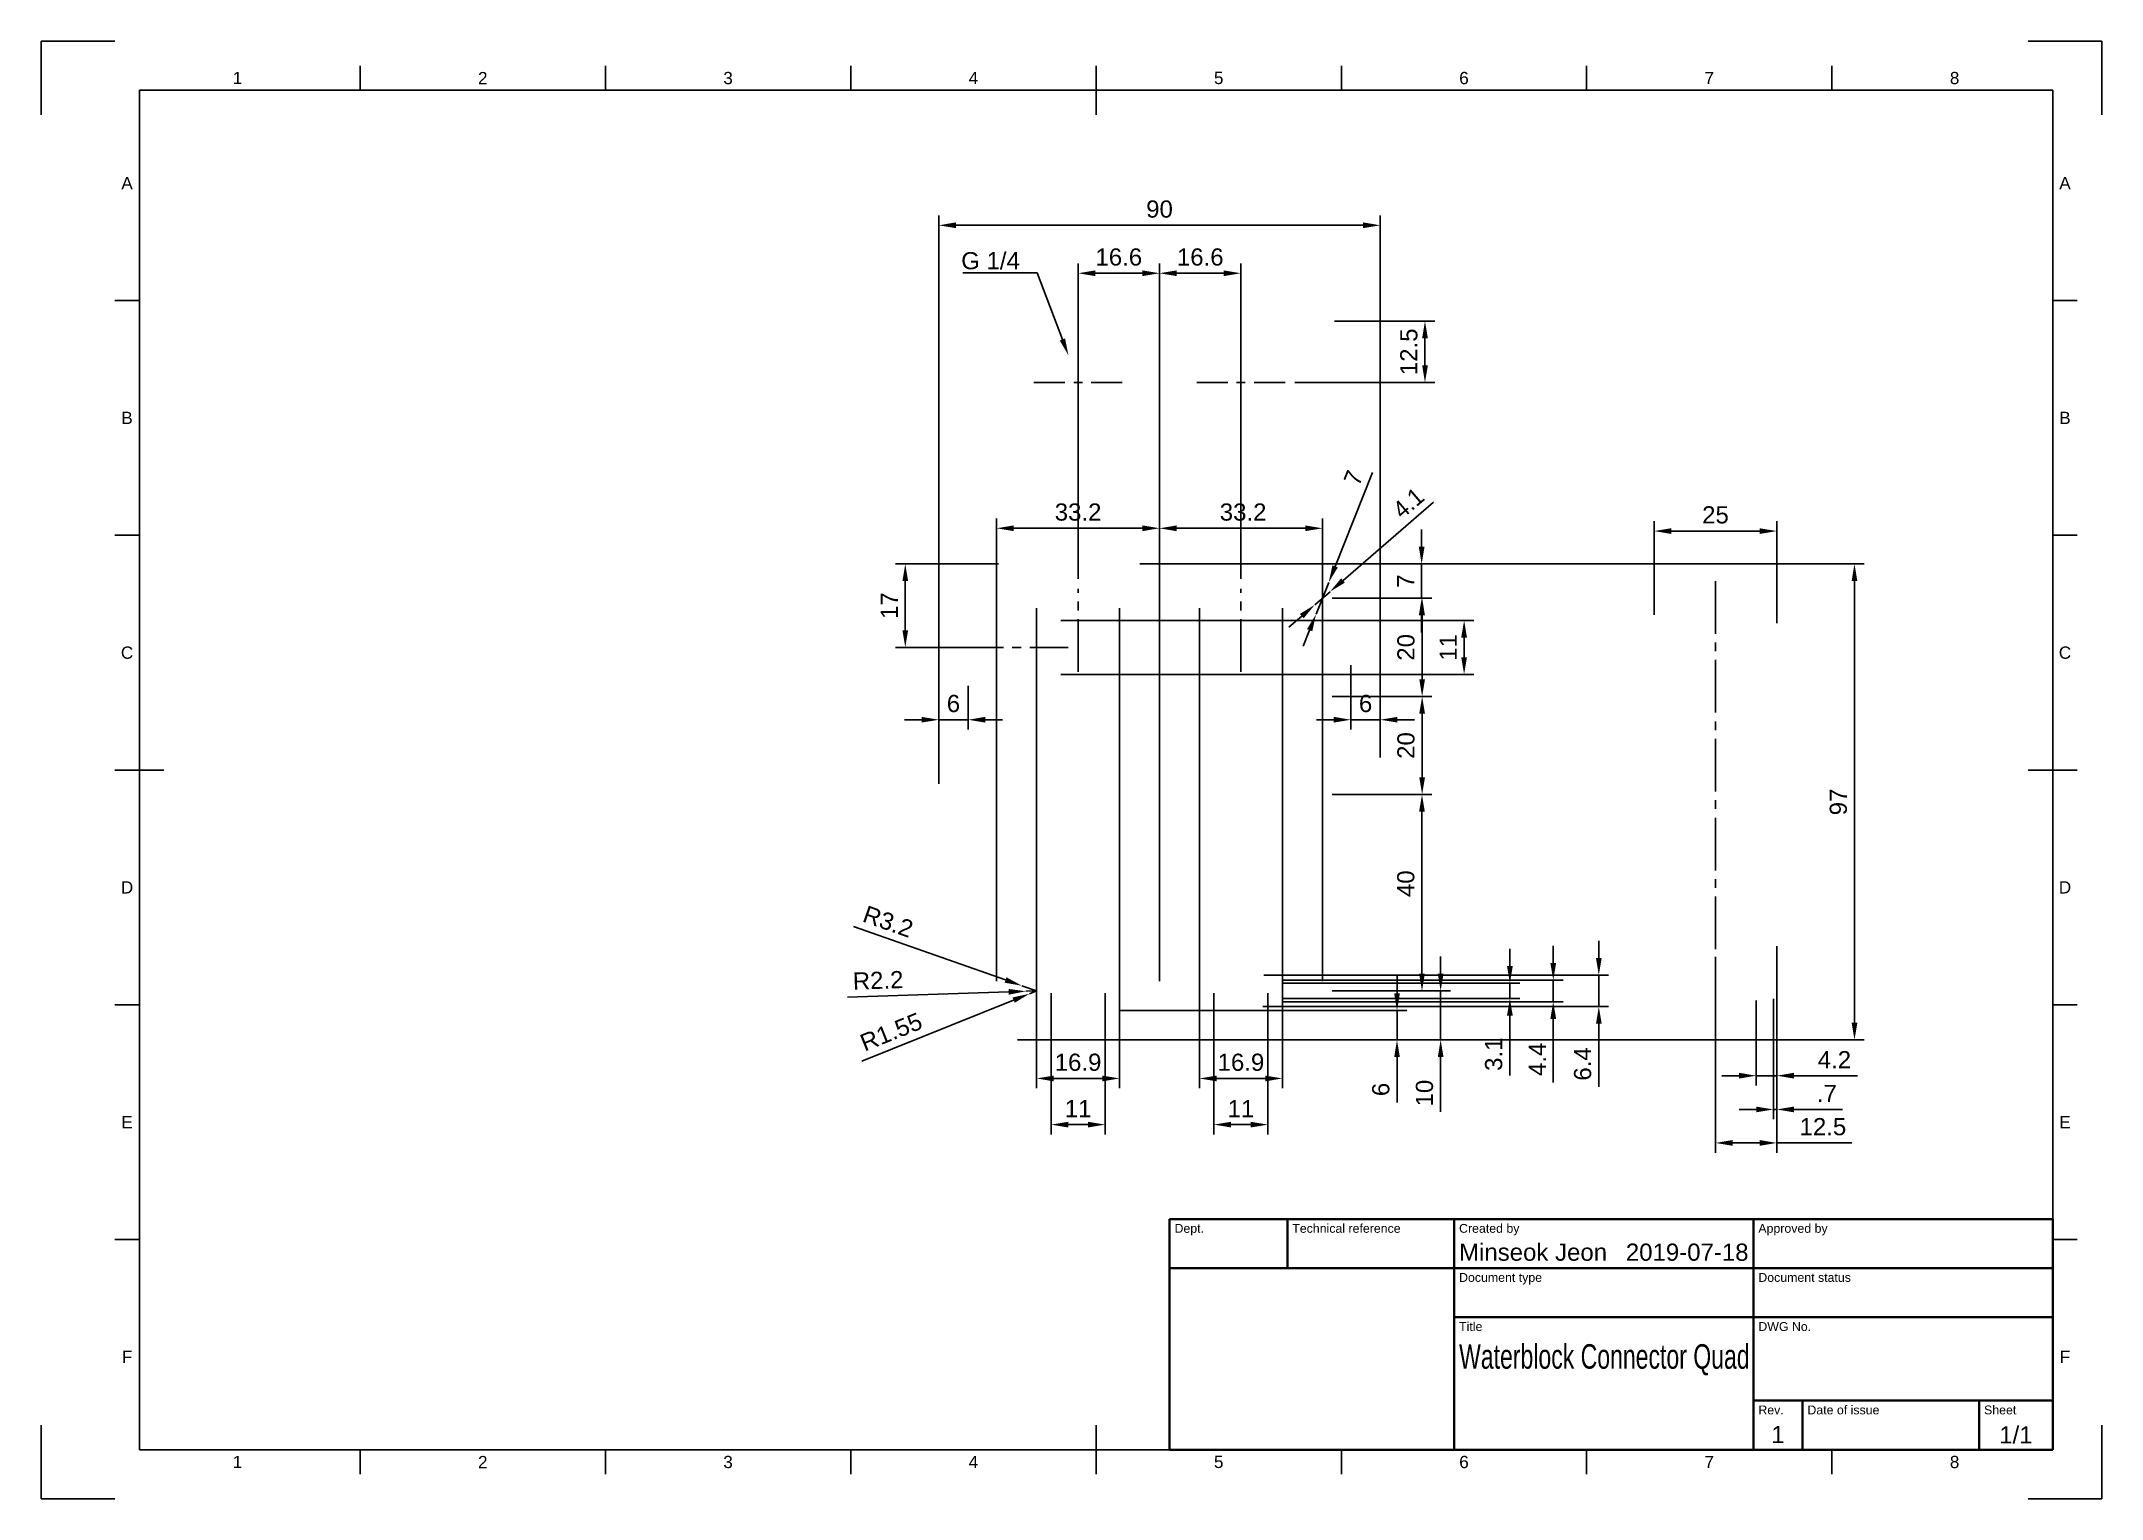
# Paper-space layout 'Sheet1' of a CAD drawing. Header units: millimetres. Extents: x 0 to 420, y 0 to 297.
import ezdxf
from ezdxf import colors
from ezdxf.entities.mleader import LeaderData, LeaderLine
from ezdxf.enums import TextEntityAlignment as Align
from ezdxf.math import Vec2, Vec3

# ---------------------------------------------------------------- set-up
doc = ezdxf.new("R2010")
doc.units = ezdxf.units.MM
doc.header["$LTSCALE"] = 0.75
doc.linetypes.add('CENTER2', pattern=[28.575, 19.05, -3.175, 3.175, -3.175])
for name, color, linetype, lineweight in [('Annotations', 7, 'Continuous', 25), ('Border', 7, 'Continuous', 25), ('Center Lines', 7, 'CENTER2', 25), ('Dimensions', 7, 'Continuous', 25), ('TitleBlock', 7, 'Continuous', 35)]:
    doc.layers.add(name, color=color, linetype=linetype, lineweight=lineweight)
doc.styles.add('FusionTitle', font='')
doc.styles.get("Standard").update_dxf_attribs({"font": 'arial.ttf'})
doc.styles.get('FusionTitle').set_extended_font_data('Arial Unicode MS')
doc.dimstyles.new('ISO-25', dxfattribs={"dimtxt": 3.5, "dimasz": 3.5, "dimexe": 2, "dimexo": 2, "dimgap": 1.5, "dimtad": 1, "dimzin": 12, "dimdsep": 46, "dimtxsty": 'Standard', "dimcen": 0, "dimclrd": 256, "dimclre": 256, "dimclrt": 256, "dimazin": 3, "dimtp": 0.1, "dimtm": 0.1, "dimtfac": 0.714, "dimtmove": 0, "dimatfit": 3, "dimfxl": 1, "dimtzin": 12, "dimarcsym": 0})

psp = doc.layouts.new('Sheet1')

# ---------------------------------------------------------------- blocks, each defined once
blk = doc.blocks.new('ISO_A3_SHEET')
at = {"layer": 'Border'}
for p, q in [((15, 297), (0, 297)), ((0, 297), (0, 282)), ((420, 297), (405, 297)), ((420, 282), (420, 297)), ((65, 292), (65, 287)), ((115, 292), (115, 287)), ((165, 292), (165, 287)), ((215, 292), (215, 282)), ((265, 292), (265, 287)), ((315, 292), (315, 287)), ((365, 292), (365, 287)), ((410, 287), (20, 287)), ((20, 287), (20, 10)), ((410, 287), (410, 10)), ((15, 244.16666), (20, 244.16666)), ((415, 244.16666), (410, 244.16666)), ((15, 196.33333), (20, 196.33333)), ((415, 196.33333), (410, 196.33333)), ((15, 148.5), (25, 148.5)), ((415, 148.5), (405, 148.5)), ((15, 100.66667), (20, 100.66667)), ((415, 100.66667), (410, 100.66667)), ((15, 52.83334), (20, 52.83334)), ((415, 52.83334), (410, 52.83334)), ((0, 15), (0, 0)), ((215, 5), (215, 15)), ((420, 0), (420, 15)), ((20, 10), (410, 10)), ((65, 5), (65, 10)), ((115, 5), (115, 10)), ((165, 5), (165, 10)), ((265, 5), (265, 10)), ((315, 5), (315, 10)), ((365, 5), (365, 10)), ((0, 0), (15, 0)), ((405, 0), (420, 0))]:
    blk.add_line(p, q, dxfattribs=at)
at = {"layer": 'Border', "style": 'FusionTitle'}
for s, p in [('1', (40, 289.5)), ('2', (90, 289.5)), ('3', (140, 289.5)), ('4', (190, 289.5)), ('5', (240, 289.5)), ('6', (290, 289.5)), ('7', (340, 289.5)), ('8', (390, 289.5)), ('A', (17.5, 268.08333)), ('A', (412.5, 268.08333)), ('B', (17.5, 220.25)), ('B', (412.5, 220.25)), ('C', (17.5, 172.41667)), ('C', (412.5, 172.41667)), ('D', (17.5, 124.58334)), ('D', (412.5, 124.58334)), ('E', (17.5, 76.75001)), ('E', (412.5, 76.75001)), ('F', (17.5, 28.91668)), ('F', (412.5, 28.91668)), ('1', (40, 7.5)), ('2', (90, 7.5)), ('3', (140, 7.5)), ('4', (190, 7.5)), ('5', (240, 7.5)), ('6', (290, 7.5)), ('7', (340, 7.5)), ('8', (390, 7.5))]:
    blk.add_text(s, height=2.5, dxfattribs=at).set_placement(p, align=Align.MIDDLE)
blk = doc.blocks.new('ISO_TITLEBLOCK')
at = {"layer": 'TitleBlock'}
for p, q in [((0, 47), (-180, 47)), ((-180, 47), (-180, 0)), ((-156, 37), (-156, 47)), ((-122, 0), (-122, 47)), ((-61, 0), (-61, 47)), ((0, 0), (0, 47)), ((-180, 37), (0, 37)), ((-122, 27), (0, 27)), ((-61, 10), (0, 10)), ((-51, 0), (-51, 10)), ((-15, 0), (-15, 10)), ((-180, 0), (0, 0))]:
    blk.add_line(p, q, dxfattribs=at)
at = {"layer": 'TitleBlock', "style": 'FusionTitle'}
for s, p in [('Dept.', (-179, 46)), ('Technical reference', (-155, 46)), ('Created by', (-121, 46)), ('Approved by', (-60, 46)), ('Document type', (-121, 36)), ('Document status', (-60, 36)), ('Title', (-121, 26)), ('DWG No.', (-60, 26)), ('Rev.', (-60, 9)), ('Date of issue', (-50, 9)), ('Sheet', (-14, 9))]:
    blk.add_text(s, height=1.8, dxfattribs=at).set_placement(p, align=Align.TOP_LEFT)
for tag, p, height in [('DEPT', (-179, 38.5), 3.5), ('TECHNICAL_REFERENCE', (-155, 38.5), 3.5), ('CREATED_BY', (-121, 38.5), 3.5), ('APPROVED_BY', (-60, 38.5), 3.5), ('DOCUMENT_TYPE', (-121, 28.5), 3.5), ('DOCUMENT_STATUS', (-60, 28.5), 3.5), ('TITLE_1', (-121, 16.5), 5), ('TITLE_2', (-121, 9), 5), ('TITLE_3', (-121, 1.5), 5), ('DATE_OF_ISSUE', (-50, 1.5), 3.5)]:
    blk.add_attdef(tag, p, '', height=height, dxfattribs=at)
for tag, p in [('CREATED_DATE', (-62, 38.5)), ('APPROVED_DATE', (-1, 38.5))]:
    blk.add_attdef(tag, text='', height=3.5, dxfattribs=at).set_placement(p, align=Align.RIGHT)
for tag, height, p in [('DRAWING_NUMBER', 5, (-30.5, 16.6)), ('REV', 3.5, (-56, 3.1)), ('SHEET', 3.5, (-7.5, 3.1))]:
    blk.add_attdef(tag, text='', height=height, dxfattribs=at).set_placement(p, align=Align.MIDDLE)
blk = doc.blocks.new('*D34')
at = {"layer": 'Defpoints', "color": 0, "transparency": 16777216}
for p in [(251, 105.04), (251.07, 101.94), (299.35, 101.94)]:
    blk.add_point(p, dxfattribs=at)
at = {"layer": 'Dimensions', "color": 0, "lineweight": -2, "transparency": 16777216}
for p, q in [((299.35, 108.54), (299.35, 112.04)), ((253, 105.04), (301.35, 105.04)), ((299.35, 105.04), (299.35, 101.94)), ((253.07, 101.94), (301.35, 101.94)), ((299.35, 98.44), (299.35, 86.25))]:
    blk.add_line(p, q, dxfattribs=at)
at = {"layer": 'Dimensions', "color": 0, "transparency": 16777216}
for points in [[(298.77, 108.54), (299.94, 108.54), (299.35, 105.04)], [(298.77, 98.44), (299.94, 98.44), (299.35, 101.94)]]:
    blk.add_solid(points, dxfattribs=at)
at = {"layer": 'Dimensions', "transparency": 16777216, "insert": (296.06, 90.59), "char_height": 3.5, "attachment_point": 5, "rotation": 90}
blk.add_mtext('3.1', dxfattribs=at)
blk = doc.blocks.new('*D35')
at = {"layer": 'Defpoints', "color": 0, "transparency": 16777216}
for p in [(251.07, 105.69), (250.93, 101.29), (308.19, 101.29)]:
    blk.add_point(p, dxfattribs=at)
at = {"layer": 'Dimensions', "lineweight": -2, "transparency": 16777216}
for p, q in [((308.19, 109.19), (308.19, 112.69)), ((253.07, 105.69), (310.19, 105.69)), ((308.19, 105.69), (308.19, 101.29)), ((252.93, 101.29), (310.19, 101.29)), ((308.19, 97.79), (308.19, 84.79))]:
    blk.add_line(p, q, dxfattribs=at)
at = {"layer": 'Dimensions', "transparency": 16777216}
for points in [[(307.61, 109.19), (308.78, 109.19), (308.19, 105.69)], [(307.61, 97.79), (308.78, 97.79), (308.19, 101.29)]]:
    blk.add_solid(points, dxfattribs=at)
at = {"layer": 'Dimensions', "transparency": 16777216, "insert": (304.94, 89.54), "char_height": 3.5, "attachment_point": 5, "rotation": 90}
blk.add_mtext('4.4', dxfattribs=at)
blk = doc.blocks.new('*D36')
at = {"layer": 'Defpoints', "color": 0, "transparency": 16777216}
for p in [(247.18, 106.69), (246.98, 100.29), (317.48, 100.29)]:
    blk.add_point(p, dxfattribs=at)
at = {"layer": 'Dimensions', "lineweight": -2, "transparency": 16777216}
for p, q in [((317.48, 110.19), (317.48, 113.69)), ((249.18, 106.69), (319.48, 106.69)), ((317.48, 106.69), (317.48, 100.29)), ((248.98, 100.29), (319.48, 100.29)), ((317.48, 96.79), (317.48, 83.91))]:
    blk.add_line(p, q, dxfattribs=at)
at = {"layer": 'Dimensions', "transparency": 16777216}
for points in [[(316.9, 110.19), (318.06, 110.19), (317.48, 106.69)], [(316.9, 96.79), (318.06, 96.79), (317.48, 100.29)]]:
    blk.add_solid(points, dxfattribs=at)
at = {"layer": 'Dimensions', "transparency": 16777216, "insert": (314.19, 88.6), "char_height": 3.5, "attachment_point": 5, "rotation": 90}
blk.add_mtext('6.4', dxfattribs=at)
blk = doc.blocks.new('*D38')
at = {"layer": 'Defpoints', "color": 0, "transparency": 16777216}
for p in [(201.45, 102.91), (202.89, 103.49)]:
    blk.add_point(p, dxfattribs=at)
at = {"layer": 'Dimensions', "lineweight": -2, "transparency": 16777216}
for p, q in [((167.29, 89.2), (198.2, 101.61)), ((202.89, 103.49), (201.45, 102.91))]:
    blk.add_line(p, q, dxfattribs=at)
at = {"layer": 'Dimensions', "transparency": 16777216}
blk.add_solid([(197.98, 102.15), (198.42, 101.07), (201.45, 102.91)], dxfattribs=at)
at = {"layer": 'Dimensions', "transparency": 16777216, "insert": (173.24, 95.13), "char_height": 3.5, "attachment_point": 5, "rotation": 21.8784}
blk.add_mtext('R1.55', dxfattribs=at)
blk = doc.blocks.new('*D39')
at = {"layer": 'Defpoints', "color": 0, "transparency": 16777216}
for p in [(200.69, 103.42), (202.89, 103.49)]:
    blk.add_point(p, dxfattribs=at)
at = {"layer": 'Dimensions', "lineweight": -2, "transparency": 16777216}
for p, q in [((164.35, 102.18), (197.19, 103.3)), ((202.89, 103.49), (200.69, 103.42))]:
    blk.add_line(p, q, dxfattribs=at)
at = {"layer": 'Dimensions', "transparency": 16777216}
blk.add_solid([(197.17, 103.88), (197.21, 102.71), (200.69, 103.42)], dxfattribs=at)
at = {"layer": 'Dimensions', "transparency": 16777216, "insert": (170.58, 105.65), "char_height": 3.5, "attachment_point": 5, "rotation": 1.9478}
blk.add_mtext('R2.2', dxfattribs=at)
blk = doc.blocks.new('*D40')
at = {"layer": 'Defpoints', "color": 0, "transparency": 16777216}
for p in [(199.87, 104.55), (202.89, 103.49)]:
    blk.add_point(p, dxfattribs=at)
at = {"layer": 'Dimensions', "lineweight": -2, "transparency": 16777216}
for p, q in [((165.54, 116.6), (196.56, 105.71)), ((202.89, 103.49), (199.87, 104.55))]:
    blk.add_line(p, q, dxfattribs=at)
at = {"layer": 'Dimensions', "transparency": 16777216}
blk.add_solid([(196.76, 106.26), (196.37, 105.16), (199.87, 104.55)], dxfattribs=at)
at = {"layer": 'Dimensions', "transparency": 16777216, "insert": (172.61, 117.6), "char_height": 3.5, "attachment_point": 5, "rotation": 340.659}
blk.add_mtext('R3.2', dxfattribs=at)
blk = doc.blocks.new('*U57')
at = {"layer": 'Center Lines', "color": 0, "ltscale": 0.75, "transparency": 16777216}
for p, q in [((0, 2.68), (0, 9)), ((-9, 0), (-2.68, 0)), ((2.68, 0), (9, 0)), ((0, -9), (0, -2.68))]:
    blk.add_line(p, q, dxfattribs=at)
at = {"layer": 'Center Lines', "color": 0, "linetype": 'Continuous', "ltscale": 0.75, "transparency": 16777216}
for p, q in [((-0.89, 0), (0.89, 0)), ((0, -0.89), (0, 0.89))]:
    blk.add_line(p, q, dxfattribs=at)
blk = doc.blocks.new('*U58')
at = {"layer": 'Center Lines', "color": 0, "ltscale": 0.75, "transparency": 16777216}
for p, q in [((0, 2.68), (0, 9)), ((-9, 0), (-2.68, 0)), ((2.68, 0), (9, 0)), ((0, -9), (0, -2.68))]:
    blk.add_line(p, q, dxfattribs=at)
at = {"layer": 'Center Lines', "color": 0, "linetype": 'Continuous', "ltscale": 0.75, "transparency": 16777216}
for p, q in [((-0.89, 0), (0.89, 0)), ((0, -0.89), (0, 0.89))]:
    blk.add_line(p, q, dxfattribs=at)
blk = doc.blocks.new('*D68')
at = {"layer": 'Defpoints', "color": 0, "transparency": 16777216}
for p in [(236.09, 183.49), (252.99, 183.49), (252.99, 85.65)]:
    blk.add_point(p, dxfattribs=at)
at = {"layer": 'Dimensions', "lineweight": -2, "transparency": 16777216}
for p, q in [((236.09, 181.49), (236.09, 83.65)), ((252.99, 181.49), (252.99, 83.65)), ((239.59, 85.65), (249.49, 85.65))]:
    blk.add_line(p, q, dxfattribs=at)
at = {"layer": 'Dimensions', "transparency": 16777216}
for points in [[(239.59, 86.23), (239.59, 85.06), (236.09, 85.65)], [(249.49, 86.23), (249.49, 85.06), (252.99, 85.65)]]:
    blk.add_solid(points, dxfattribs=at)
at = {"layer": 'Dimensions', "transparency": 16777216, "insert": (244.54, 88.93), "char_height": 3.5, "attachment_point": 5}
blk.add_mtext('16.9', dxfattribs=at)
blk = doc.blocks.new('*D69')
at = {"layer": 'Defpoints', "color": 0, "transparency": 16777216}
for p in [(202.89, 183.49), (219.79, 183.49), (219.79, 85.65)]:
    blk.add_point(p, dxfattribs=at)
at = {"layer": 'Dimensions', "lineweight": -2, "transparency": 16777216}
for p, q in [((202.89, 181.49), (202.89, 83.65)), ((219.79, 181.49), (219.79, 83.65)), ((206.39, 85.65), (216.29, 85.65))]:
    blk.add_line(p, q, dxfattribs=at)
at = {"layer": 'Dimensions', "transparency": 16777216}
for points in [[(206.39, 86.23), (206.39, 85.06), (202.89, 85.65)], [(216.29, 86.23), (216.29, 85.06), (219.79, 85.65)]]:
    blk.add_solid(points, dxfattribs=at)
at = {"layer": 'Dimensions', "transparency": 16777216, "insert": (211.34, 88.93), "char_height": 3.5, "attachment_point": 5}
blk.add_mtext('16.9', dxfattribs=at)
blk = doc.blocks.new('*D83')
at = {"layer": 'Defpoints', "color": 0, "transparency": 16777216}
for p in [(261.14, 163.49), (261.14, 143.49), (281.47, 143.49)]:
    blk.add_point(p, dxfattribs=at)
at = {"layer": 'Dimensions', "lineweight": -2, "transparency": 16777216}
for p, q in [((263.14, 163.49), (283.47, 163.49)), ((281.47, 159.99), (281.47, 146.99)), ((263.14, 143.49), (283.47, 143.49))]:
    blk.add_line(p, q, dxfattribs=at)
at = {"layer": 'Dimensions', "transparency": 16777216}
for points in [[(280.89, 159.99), (282.05, 159.99), (281.47, 163.49)], [(280.89, 146.99), (282.05, 146.99), (281.47, 143.49)]]:
    blk.add_solid(points, dxfattribs=at)
at = {"layer": 'Dimensions', "transparency": 16777216, "insert": (278.18, 153.49), "char_height": 3.5, "attachment_point": 5, "rotation": 90}
blk.add_mtext('20', dxfattribs=at)
blk = doc.blocks.new('*D84')
at = {"layer": 'Defpoints', "color": 0, "transparency": 16777216}
for p in [(261.14, 183.49), (261.14, 163.49), (281.47, 163.49)]:
    blk.add_point(p, dxfattribs=at)
at = {"layer": 'Dimensions', "lineweight": -2, "transparency": 16777216}
for p, q in [((263.14, 183.49), (283.47, 183.49)), ((281.47, 179.99), (281.47, 166.99)), ((263.14, 163.49), (283.47, 163.49))]:
    blk.add_line(p, q, dxfattribs=at)
at = {"layer": 'Dimensions', "transparency": 16777216}
for points in [[(280.89, 179.99), (282.05, 179.99), (281.47, 183.49)], [(280.89, 166.99), (282.05, 166.99), (281.47, 163.49)]]:
    blk.add_solid(points, dxfattribs=at)
at = {"layer": 'Dimensions', "transparency": 16777216, "insert": (278.18, 173.49), "char_height": 3.5, "attachment_point": 5, "rotation": 90}
blk.add_mtext('20', dxfattribs=at)
blk = doc.blocks.new('*D86')
at = {"layer": 'Defpoints', "color": 0, "transparency": 16777216}
for p in [(262.69, 184.83), (259.58, 182.15)]:
    blk.add_point(p, dxfattribs=at)
at = {"layer": 'Dimensions', "lineweight": -2, "transparency": 16777216}
for p, q in [((283.81, 203.07), (265.34, 187.12)), ((259.58, 182.15), (262.69, 184.83)), ((256.93, 179.86), (254.29, 177.58))]:
    blk.add_line(p, q, dxfattribs=at)
at = {"layer": 'Dimensions', "transparency": 16777216}
for points in [[(264.95, 187.56), (265.72, 186.68), (262.69, 184.83)], [(256.55, 180.31), (257.32, 179.42), (259.58, 182.15)]]:
    blk.add_solid(points, dxfattribs=at)
at = {"layer": 'Dimensions', "transparency": 16777216, "insert": (278.66, 202.92), "char_height": 3.5, "attachment_point": 5, "rotation": 40.8137}
blk.add_mtext('{\\fMS PGothic|b0|i0|c129|p34;{\\fMS PGothic|b0|i0|c129|p34;4.1}}', dxfattribs=at)
blk = doc.blocks.new('*D87')
at = {"layer": 'Defpoints', "color": 0, "transparency": 16777216}
for p in [(262.43, 186.74), (259.84, 180.24)]:
    blk.add_point(p, dxfattribs=at)
at = {"layer": 'Dimensions', "lineweight": -2, "transparency": 16777216}
for p, q in [((271.37, 209.1), (263.73, 189.99)), ((259.84, 180.24), (262.43, 186.74)), ((258.54, 176.99), (257.24, 173.74))]:
    blk.add_line(p, q, dxfattribs=at)
at = {"layer": 'Dimensions', "transparency": 16777216}
for points in [[(263.19, 190.21), (264.28, 189.77), (262.43, 186.74)], [(258, 177.21), (259.08, 176.77), (259.84, 180.24)]]:
    blk.add_solid(points, dxfattribs=at)
at = {"layer": 'Dimensions', "transparency": 16777216, "insert": (267.45, 208.04), "char_height": 3.5, "attachment_point": 5, "rotation": 68.2093}
blk.add_mtext('{\\fMS PGothic|b0|i0|c129|p34;{\\fMS PGothic|b0|i0|c129|p34;7}}', dxfattribs=at)
blk = doc.blocks.new('*U89')
at = {"layer": 'Center Lines', "color": 0, "ltscale": 0.75, "transparency": 16777216}
blk.add_line((0, 45), (0, -45), dxfattribs=at)
blk = doc.blocks.new('*D92')
at = {"layer": 'Defpoints', "color": 0, "transparency": 16777216}
for p in [(221.95, 190.49), (196.97, 93.49), (369.59, 93.49)]:
    blk.add_point(p, dxfattribs=at)
at = {"layer": 'Dimensions', "lineweight": -2, "transparency": 16777216}
for p, q in [((223.95, 190.49), (371.59, 190.49)), ((369.59, 186.99), (369.59, 96.99)), ((198.97, 93.49), (371.59, 93.49))]:
    blk.add_line(p, q, dxfattribs=at)
at = {"layer": 'Dimensions', "transparency": 16777216}
for points in [[(369.01, 186.99), (370.18, 186.99), (369.59, 190.49)], [(369.01, 96.99), (370.18, 96.99), (369.59, 93.49)]]:
    blk.add_solid(points, dxfattribs=at)
at = {"layer": 'Dimensions', "transparency": 16777216, "insert": (366.31, 141.99), "char_height": 3.5, "attachment_point": 5, "rotation": 90}
blk.add_mtext('97', dxfattribs=at)
blk = doc.blocks.new('*D95')
at = {"layer": 'Defpoints', "color": 0, "transparency": 16777216}
for p in [(261.61, 239.96), (282.05, 239.96), (253.54, 227.46)]:
    blk.add_point(p, dxfattribs=at)
at = {"layer": 'Dimensions', "lineweight": -2, "transparency": 16777216}
for p, q in [((263.61, 239.96), (284.05, 239.96)), ((282.05, 230.96), (282.05, 236.46)), ((255.54, 227.46), (284.05, 227.46))]:
    blk.add_line(p, q, dxfattribs=at)
at = {"layer": 'Dimensions', "transparency": 16777216}
for points in [[(281.47, 236.46), (282.64, 236.46), (282.05, 239.96)], [(281.47, 230.96), (282.64, 230.96), (282.05, 227.46)]]:
    blk.add_solid(points, dxfattribs=at)
at = {"layer": 'Dimensions', "transparency": 16777216, "insert": (278.77, 233.71), "char_height": 3.5, "attachment_point": 5, "rotation": 90}
blk.add_mtext('12.5', dxfattribs=at)
blk = doc.blocks.new('*U96')
at = {"layer": 'Center Lines', "color": 0, "ltscale": 0.75, "transparency": 16777216}
blk.add_line((-11.95, 0), (11.95, 0), dxfattribs=at)
blk = doc.blocks.new('*D97')
at = {"layer": 'Defpoints', "color": 0, "transparency": 16777216}
for p in [(197.11, 190.49), (176.12, 173.49), (196.34, 173.49)]:
    blk.add_point(p, dxfattribs=at)
at = {"layer": 'Dimensions', "lineweight": -2, "transparency": 16777216}
for p, q in [((195.11, 190.49), (174.12, 190.49)), ((176.12, 186.99), (176.12, 176.99)), ((194.34, 173.49), (174.12, 173.49))]:
    blk.add_line(p, q, dxfattribs=at)
at = {"layer": 'Dimensions', "transparency": 16777216}
for points in [[(175.54, 186.99), (176.7, 186.99), (176.12, 190.49)], [(175.54, 176.99), (176.7, 176.99), (176.12, 173.49)]]:
    blk.add_solid(points, dxfattribs=at)
at = {"layer": 'Dimensions', "transparency": 16777216, "insert": (172.86, 181.99), "char_height": 3.5, "attachment_point": 5, "rotation": 90}
blk.add_mtext('17', dxfattribs=at)
blk = doc.blocks.new('*U100')
at = {"layer": 'Center Lines', "color": 0, "ltscale": 0.75, "transparency": 16777216}
blk.add_line((0, -8.4625), (0, 8.4625), dxfattribs=at)
blk = doc.blocks.new('*U101')
at = {"layer": 'Center Lines', "color": 0, "ltscale": 0.75, "transparency": 16777216}
blk.add_line((0, -8.4625), (0, 8.4625), dxfattribs=at)
blk = doc.blocks.new('*D103')
at = {"layer": 'Defpoints', "color": 0, "transparency": 16777216}
for p in [(227.94, 249.72), (211.34, 185.44), (227.94, 143.49)]:
    blk.add_point(p, dxfattribs=at)
at = {"layer": 'Dimensions', "lineweight": -2, "transparency": 16777216}
for p, q in [((211.34, 187.44), (211.34, 251.72)), ((214.84, 249.72), (224.44, 249.72)), ((227.94, 145.49), (227.94, 251.72))]:
    blk.add_line(p, q, dxfattribs=at)
at = {"layer": 'Dimensions', "transparency": 16777216}
for points in [[(214.84, 250.3), (214.84, 249.14), (211.34, 249.72)], [(224.44, 250.3), (224.44, 249.14), (227.94, 249.72)]]:
    blk.add_solid(points, dxfattribs=at)
at = {"layer": 'Dimensions', "transparency": 16777216, "insert": (219.64, 253.01), "char_height": 3.5, "attachment_point": 5}
blk.add_mtext('16.6', dxfattribs=at)
blk = doc.blocks.new('*D104')
at = {"layer": 'Defpoints', "color": 0, "transparency": 16777216}
for p in [(227.94, 249.72), (244.54, 185.44), (227.94, 143.49)]:
    blk.add_point(p, dxfattribs=at)
at = {"layer": 'Dimensions', "lineweight": -2, "transparency": 16777216}
for p, q in [((227.94, 145.49), (227.94, 251.72)), ((241.04, 249.72), (231.44, 249.72)), ((244.54, 187.44), (244.54, 251.72))]:
    blk.add_line(p, q, dxfattribs=at)
at = {"layer": 'Dimensions', "transparency": 16777216}
for points in [[(231.44, 250.3), (231.44, 249.14), (227.94, 249.72)], [(241.04, 250.3), (241.04, 249.14), (244.54, 249.72)]]:
    blk.add_solid(points, dxfattribs=at)
at = {"layer": 'Dimensions', "transparency": 16777216, "insert": (236.24, 253.01), "char_height": 3.5, "attachment_point": 5}
blk.add_mtext('16.6', dxfattribs=at)
blk = doc.blocks.new('*D107')
at = {"layer": 'Defpoints', "color": 0, "transparency": 16777216}
for p in [(217.91, 99.49), (205.5, 93.49), (276.35, 93.49)]:
    blk.add_point(p, dxfattribs=at)
at = {"layer": 'Dimensions', "lineweight": -2, "transparency": 16777216}
for p, q in [((276.35, 102.99), (276.35, 106.49)), ((219.91, 99.49), (278.35, 99.49)), ((276.35, 99.49), (276.35, 93.49)), ((207.5, 93.49), (278.35, 93.49)), ((276.35, 89.99), (276.35, 80.74))]:
    blk.add_line(p, q, dxfattribs=at)
at = {"layer": 'Dimensions', "transparency": 16777216}
for points in [[(275.77, 102.99), (276.93, 102.99), (276.35, 99.49)], [(275.77, 89.99), (276.93, 89.99), (276.35, 93.49)]]:
    blk.add_solid(points, dxfattribs=at)
at = {"layer": 'Dimensions', "transparency": 16777216, "insert": (273.06, 83.4), "char_height": 3.5, "attachment_point": 5, "rotation": 90}
blk.add_mtext('6', dxfattribs=at)
blk = doc.blocks.new('*D108')
at = {"layer": 'Defpoints', "color": 0, "transparency": 16777216}
for p in [(182.94, 167.66), (188.94, 167.66), (188.94, 158.74)]:
    blk.add_point(p, dxfattribs=at)
at = {"layer": 'Dimensions', "lineweight": -2, "transparency": 16777216}
for p, q in [((182.94, 165.66), (182.94, 156.74)), ((188.94, 165.66), (188.94, 156.74)), ((179.44, 158.74), (175.94, 158.74)), ((182.94, 158.74), (188.94, 158.74)), ((192.44, 158.74), (195.94, 158.74))]:
    blk.add_line(p, q, dxfattribs=at)
at = {"layer": 'Dimensions', "transparency": 16777216}
for points in [[(179.44, 159.33), (179.44, 158.16), (182.94, 158.74)], [(192.44, 159.33), (192.44, 158.16), (188.94, 158.74)]]:
    blk.add_solid(points, dxfattribs=at)
at = {"layer": 'Dimensions', "transparency": 16777216, "insert": (185.94, 162.03), "char_height": 3.5, "attachment_point": 5}
blk.add_mtext('6', dxfattribs=at)
blk = doc.blocks.new('*D111')
at = {"layer": 'Defpoints', "color": 0, "transparency": 16777216}
for p in [(328.76, 197.18), (328.76, 178.11), (353.76, 176.39)]:
    blk.add_point(p, dxfattribs=at)
at = {"layer": 'Dimensions', "lineweight": -2, "transparency": 16777216}
for p, q in [((328.76, 180.11), (328.76, 199.18)), ((353.76, 178.39), (353.76, 199.18)), ((350.26, 197.18), (332.26, 197.18))]:
    blk.add_line(p, q, dxfattribs=at)
at = {"layer": 'Dimensions', "transparency": 16777216}
for points in [[(332.26, 197.76), (332.26, 196.6), (328.76, 197.18)], [(350.26, 197.76), (350.26, 196.6), (353.76, 197.18)]]:
    blk.add_solid(points, dxfattribs=at)
at = {"layer": 'Dimensions', "transparency": 16777216, "insert": (341.26, 200.47), "char_height": 3.5, "attachment_point": 5}
blk.add_mtext('25', dxfattribs=at)
blk = doc.blocks.new('*D112')
at = {"layer": 'Defpoints', "color": 0, "transparency": 16777216}
for p in [(266.94, 171.85), (272.94, 170.34), (272.94, 158.74)]:
    blk.add_point(p, dxfattribs=at)
at = {"layer": 'Dimensions', "lineweight": -2, "transparency": 16777216}
for p, q in [((266.94, 169.85), (266.94, 156.74)), ((272.94, 168.34), (272.94, 156.74)), ((263.44, 158.74), (259.94, 158.74)), ((266.94, 158.74), (272.94, 158.74)), ((276.44, 158.74), (279.94, 158.74))]:
    blk.add_line(p, q, dxfattribs=at)
at = {"layer": 'Dimensions', "transparency": 16777216}
for points in [[(263.44, 159.33), (263.44, 158.16), (266.94, 158.74)], [(276.44, 159.33), (276.44, 158.16), (272.94, 158.74)]]:
    blk.add_solid(points, dxfattribs=at)
at = {"layer": 'Dimensions', "transparency": 16777216, "insert": (269.94, 162.03), "char_height": 3.5, "attachment_point": 5}
blk.add_mtext('6', dxfattribs=at)
blk = doc.blocks.new('*D114')
at = {"layer": 'Defpoints', "color": 0, "transparency": 16777216}
for p in [(261.14, 143.49), (281.44, 143.49), (261.14, 103.49)]:
    blk.add_point(p, dxfattribs=at)
at = {"layer": 'Dimensions', "lineweight": -2, "transparency": 16777216}
for p, q in [((263.14, 143.49), (283.44, 143.49)), ((281.44, 106.99), (281.44, 139.99)), ((263.14, 103.49), (283.44, 103.49))]:
    blk.add_line(p, q, dxfattribs=at)
at = {"layer": 'Dimensions', "transparency": 16777216}
for points in [[(280.85, 139.99), (282.02, 139.99), (281.44, 143.49)], [(280.85, 106.99), (282.02, 106.99), (281.44, 103.49)]]:
    blk.add_solid(points, dxfattribs=at)
at = {"layer": 'Dimensions', "transparency": 16777216, "insert": (278.15, 125.33), "char_height": 3.5, "attachment_point": 5, "rotation": 90}
blk.add_mtext('40', dxfattribs=at)
blk = doc.blocks.new('*D116')
at = {"layer": 'Defpoints', "color": 0, "transparency": 16777216}
for p in [(227.94, 197.76), (194.74, 103.49), (227.94, 103.49)]:
    blk.add_point(p, dxfattribs=at)
at = {"layer": 'Dimensions', "lineweight": -2, "transparency": 16777216}
for p, q in [((194.74, 105.49), (194.74, 199.76)), ((198.24, 197.76), (224.44, 197.76)), ((227.94, 105.49), (227.94, 199.76))]:
    blk.add_line(p, q, dxfattribs=at)
at = {"layer": 'Dimensions', "transparency": 16777216}
for points in [[(198.24, 198.34), (198.24, 197.17), (194.74, 197.76)], [(224.44, 198.34), (224.44, 197.17), (227.94, 197.76)]]:
    blk.add_solid(points, dxfattribs=at)
at = {"layer": 'Dimensions', "transparency": 16777216, "insert": (211.34, 201.04), "char_height": 3.5, "attachment_point": 5}
blk.add_mtext('33.2', dxfattribs=at)
blk = doc.blocks.new('*D117')
at = {"layer": 'Defpoints', "color": 0, "transparency": 16777216}
for p in [(261.14, 197.75), (227.94, 103.49), (261.14, 103.49)]:
    blk.add_point(p, dxfattribs=at)
at = {"layer": 'Dimensions', "lineweight": -2, "transparency": 16777216}
for p, q in [((227.94, 105.49), (227.94, 199.75)), ((231.44, 197.75), (257.64, 197.75)), ((261.14, 105.49), (261.14, 199.75))]:
    blk.add_line(p, q, dxfattribs=at)
at = {"layer": 'Dimensions', "transparency": 16777216}
for points in [[(231.44, 198.34), (231.44, 197.17), (227.94, 197.75)], [(257.64, 198.34), (257.64, 197.17), (261.14, 197.75)]]:
    blk.add_solid(points, dxfattribs=at)
at = {"layer": 'Dimensions', "transparency": 16777216, "insert": (244.98, 201.04), "char_height": 3.5, "attachment_point": 5}
blk.add_mtext('33.2', dxfattribs=at)
blk = doc.blocks.new('*D118')
at = {"layer": 'Defpoints', "color": 0, "transparency": 16777216}
for p in [(272.94, 259.49), (272.94, 149.07), (182.94, 143.67)]:
    blk.add_point(p, dxfattribs=at)
at = {"layer": 'Dimensions', "lineweight": -2, "transparency": 16777216}
for p, q in [((182.94, 145.67), (182.94, 261.49)), ((272.94, 151.07), (272.94, 261.49)), ((186.44, 259.49), (269.44, 259.49))]:
    blk.add_line(p, q, dxfattribs=at)
at = {"layer": 'Dimensions', "transparency": 16777216}
for points in [[(186.44, 260.08), (186.44, 258.91), (182.94, 259.49)], [(269.44, 260.08), (269.44, 258.91), (272.94, 259.49)]]:
    blk.add_solid(points, dxfattribs=at)
at = {"layer": 'Dimensions', "transparency": 16777216, "insert": (227.94, 262.78), "char_height": 3.5, "attachment_point": 5}
blk.add_mtext('90', dxfattribs=at)
blk = doc.blocks.new('*D119')
at = {"layer": 'Defpoints', "color": 0, "transparency": 16777216}
for p in [(353.76, 114.58), (349.56, 103.51), (353.76, 86.21)]:
    blk.add_point(p, dxfattribs=at)
at = {"layer": 'Dimensions', "lineweight": -2, "transparency": 16777216}
for p, q in [((353.76, 112.58), (353.76, 84.21)), ((349.56, 101.51), (349.56, 84.21)), ((346.06, 86.21), (342.56, 86.21)), ((349.56, 86.21), (353.76, 86.21)), ((357.26, 86.21), (370.24, 86.21))]:
    blk.add_line(p, q, dxfattribs=at)
at = {"layer": 'Dimensions', "transparency": 16777216}
for points in [[(346.06, 86.8), (346.06, 85.63), (349.56, 86.21)], [(357.26, 86.8), (357.26, 85.63), (353.76, 86.21)]]:
    blk.add_solid(points, dxfattribs=at)
at = {"layer": 'Dimensions', "transparency": 16777216, "insert": (365.5, 89.47), "char_height": 3.5, "attachment_point": 5}
blk.add_mtext('4.2', dxfattribs=at)
blk = doc.blocks.new('*D120')
at = {"layer": 'Defpoints', "color": 0, "transparency": 16777216}
for p in [(353.76, 114.32), (353.06, 103.9), (353.76, 79.33)]:
    blk.add_point(p, dxfattribs=at)
at = {"layer": 'Dimensions', "lineweight": -2, "transparency": 16777216}
for p, q in [((353.76, 112.32), (353.76, 77.33)), ((353.06, 101.9), (353.06, 77.33)), ((349.56, 79.33), (346.06, 79.33)), ((353.06, 79.33), (353.76, 79.33)), ((357.26, 79.33), (367.17, 79.33))]:
    blk.add_line(p, q, dxfattribs=at)
at = {"layer": 'Dimensions', "transparency": 16777216}
for points in [[(349.56, 79.92), (349.56, 78.75), (353.06, 79.33)], [(357.26, 79.92), (357.26, 78.75), (353.76, 79.33)]]:
    blk.add_solid(points, dxfattribs=at)
at = {"layer": 'Dimensions', "transparency": 16777216, "insert": (363.97, 82.58), "char_height": 3.5, "attachment_point": 5}
blk.add_mtext('.7', dxfattribs=at)
blk = doc.blocks.new('*D121')
at = {"layer": 'Defpoints', "color": 0, "transparency": 16777216}
for p in [(341.26, 112.42), (353.76, 112.32), (353.76, 72.51)]:
    blk.add_point(p, dxfattribs=at)
at = {"layer": 'Dimensions', "lineweight": -2, "transparency": 16777216}
for p, q in [((341.26, 110.42), (341.26, 70.51)), ((353.76, 110.32), (353.76, 70.51)), ((344.76, 72.51), (350.26, 72.51)), ((353.76, 72.51), (369.05, 72.51))]:
    blk.add_line(p, q, dxfattribs=at)
at = {"layer": 'Dimensions', "transparency": 16777216}
for points in [[(344.76, 73.1), (344.76, 71.93), (341.26, 72.51)], [(350.26, 73.1), (350.26, 71.93), (353.76, 72.51)]]:
    blk.add_solid(points, dxfattribs=at)
at = {"layer": 'Dimensions', "transparency": 16777216, "insert": (363.16, 75.8), "char_height": 3.5, "attachment_point": 5}
blk.add_mtext('12.5', dxfattribs=at)
blk = doc.blocks.new('*D122')
at = {"layer": 'Defpoints', "color": 0, "transparency": 16777216}
for p in [(265.94, 190.49), (261.14, 183.49), (281.37, 183.49)]:
    blk.add_point(p, dxfattribs=at)
at = {"layer": 'Dimensions', "lineweight": -2, "transparency": 16777216}
for p, q in [((281.37, 193.99), (281.37, 197.49)), ((267.94, 190.49), (283.37, 190.49)), ((281.37, 190.49), (281.37, 183.49)), ((263.14, 183.49), (283.37, 183.49)), ((281.37, 179.99), (281.37, 176.49))]:
    blk.add_line(p, q, dxfattribs=at)
at = {"layer": 'Dimensions', "transparency": 16777216}
for points in [[(280.79, 193.99), (281.96, 193.99), (281.37, 190.49)], [(280.79, 179.99), (281.96, 179.99), (281.37, 183.49)]]:
    blk.add_solid(points, dxfattribs=at)
at = {"layer": 'Dimensions', "transparency": 16777216, "insert": (278.12, 186.99), "char_height": 3.5, "attachment_point": 5, "rotation": 90}
blk.add_mtext('7', dxfattribs=at)
blk = doc.blocks.new('*D124')
at = {"layer": 'Defpoints', "color": 0, "transparency": 16777216}
for p in [(205.84, 178.99), (205.84, 167.99), (290.03, 167.99)]:
    blk.add_point(p, dxfattribs=at)
at = {"layer": 'Dimensions', "lineweight": -2, "transparency": 16777216}
for p, q in [((207.84, 178.99), (292.03, 178.99)), ((290.03, 175.49), (290.03, 171.49)), ((207.84, 167.99), (292.03, 167.99))]:
    blk.add_line(p, q, dxfattribs=at)
at = {"layer": 'Dimensions', "transparency": 16777216}
for points in [[(289.44, 175.49), (290.61, 175.49), (290.03, 178.99)], [(289.44, 171.49), (290.61, 171.49), (290.03, 167.99)]]:
    blk.add_solid(points, dxfattribs=at)
at = {"layer": 'Dimensions', "transparency": 16777216, "insert": (286.77, 173.49), "char_height": 3.5, "attachment_point": 5, "rotation": 90}
blk.add_mtext('11', dxfattribs=at)
blk = doc.blocks.new('*D125')
at = {"layer": 'Defpoints', "color": 0, "transparency": 16777216}
for p in [(205.84, 105.04), (216.84, 105.04), (216.84, 76.24)]:
    blk.add_point(p, dxfattribs=at)
at = {"layer": 'Dimensions', "lineweight": -2, "transparency": 16777216}
for p, q in [((205.84, 103.04), (205.84, 74.24)), ((216.84, 103.04), (216.84, 74.24)), ((209.34, 76.24), (213.34, 76.24))]:
    blk.add_line(p, q, dxfattribs=at)
at = {"layer": 'Dimensions', "transparency": 16777216}
for points in [[(209.34, 76.82), (209.34, 75.66), (205.84, 76.24)], [(213.34, 76.82), (213.34, 75.66), (216.84, 76.24)]]:
    blk.add_solid(points, dxfattribs=at)
at = {"layer": 'Dimensions', "transparency": 16777216, "insert": (211.34, 79.5), "char_height": 3.5, "attachment_point": 5}
blk.add_mtext('11', dxfattribs=at)
blk = doc.blocks.new('*D126')
at = {"layer": 'Defpoints', "color": 0, "transparency": 16777216}
for p in [(239.04, 105.04), (250.04, 105.04), (250.04, 76.24)]:
    blk.add_point(p, dxfattribs=at)
at = {"layer": 'Dimensions', "lineweight": -2, "transparency": 16777216}
for p, q in [((239.04, 103.04), (239.04, 74.24)), ((250.04, 103.04), (250.04, 74.24)), ((242.54, 76.24), (246.54, 76.24))]:
    blk.add_line(p, q, dxfattribs=at)
at = {"layer": 'Dimensions', "transparency": 16777216}
for points in [[(242.54, 76.82), (242.54, 75.66), (239.04, 76.24)], [(246.54, 76.82), (246.54, 75.66), (250.04, 76.24)]]:
    blk.add_solid(points, dxfattribs=at)
at = {"layer": 'Dimensions', "transparency": 16777216, "insert": (244.54, 79.5), "char_height": 3.5, "attachment_point": 5}
blk.add_mtext('11', dxfattribs=at)
blk = doc.blocks.new('*D127')
at = {"layer": 'Defpoints', "color": 0, "transparency": 16777216}
for p in [(261.14, 103.49), (285.24, 103.49), (265.94, 93.49)]:
    blk.add_point(p, dxfattribs=at)
at = {"layer": 'Dimensions', "lineweight": -2, "transparency": 16777216}
for p, q in [((285.24, 106.99), (285.24, 110.49)), ((263.14, 103.49), (287.24, 103.49)), ((285.24, 103.49), (285.24, 93.49)), ((267.94, 93.49), (287.24, 93.49)), ((285.24, 89.99), (285.24, 78.82))]:
    blk.add_line(p, q, dxfattribs=at)
at = {"layer": 'Dimensions', "transparency": 16777216}
for points in [[(284.66, 106.99), (285.83, 106.99), (285.24, 103.49)], [(284.66, 89.99), (285.83, 89.99), (285.24, 93.49)]]:
    blk.add_solid(points, dxfattribs=at)
at = {"layer": 'Dimensions', "transparency": 16777216, "insert": (281.96, 82.66), "char_height": 3.5, "attachment_point": 5, "rotation": 90}
blk.add_mtext('10', dxfattribs=at)

# ---------------------------------------------------------------- dimensions: what is measured, and where the dimension line sits
at = {"layer": 'Dimensions'}
for base, p1, p2, picture, middle in [((272.935, 259.493), (182.935, 143.669), (272.935, 149.065), '*D118', (227.935, 259.493)), ((328.762, 197.18), (353.762, 176.389), (328.762, 178.106), '*D111', (341.262, 197.18)), ((272.935, 158.745), (266.935, 171.85), (272.935, 170.344), '*D112', (269.935, 158.745)), ((353.762, 86.213), (349.562, 103.507), (353.762, 114.578), '*D119', (365.5, 86.213)), ((353.762, 79.334), (353.062, 103.9), (353.762, 114.316), '*D120', (363.968, 79.334)), ((353.762, 72.512), (341.262, 112.418), (353.762, 112.316), '*D121', (363.156, 72.512))]:
    dim = psp.add_linear_dim(base=base, p1=p1, p2=p2, dimstyle='ISO-25', override={"dimlfac": -1}, dxfattribs=at)
    dim.commit()
    dim.dimension.update_dxf_attribs({"geometry": picture, "text_midpoint": middle, "dimtype": 160})
for base, p1, p2, angle, picture, middle in [((227.935, 249.721), (211.335, 185.441), (227.935, 143.491), 180, '*D103', (219.635, 253.008)), ((227.935, 249.721), (244.535, 185.441), (227.935, 143.491), 180, '*D104', (236.235, 253.008)), ((290.025, 167.991), (205.835, 178.991), (205.835, 167.991), 90, '*D124', (286.768, 173.491)), ((216.835, 76.24), (205.835, 105.041), (216.835, 105.041), 180, '*D125', (211.335, 79.497)), ((250.035, 76.24), (239.035, 105.041), (250.035, 105.041), 180, '*D126', (244.535, 79.497))]:
    dim = psp.add_linear_dim(base=base, p1=p1, p2=p2, angle=angle, dimstyle='ISO-25', override={"dimlfac": -1, "dimclrd": 256, "dimclre": 256}, dxfattribs=at)
    dim.commit()
    dim.dimension.update_dxf_attribs({"geometry": picture, "text_midpoint": middle})
for base, p1, p2, angle, override, picture, middle, dimtype in [((282.052, 239.96), (253.535, 227.46), (261.606, 239.96), 90, {"dimlfac": -1}, '*D95', (282.052, 233.71), 160), ((261.135, 197.753), (227.935, 103.491), (261.135, 103.491), 0, {"dimlfac": -1}, '*D117', (244.978, 197.753), 161), ((281.372, 183.491), (265.935, 190.491), (261.135, 183.491), 90, {"dimlfac": -1}, '*D122', (281.372, 186.991), 160), ((176.121, 173.491), (197.108, 190.491), (196.344, 173.491), 270, {"dimlfac": -1}, '*D97', (176.121, 181.991), 160), ((369.595, 93.491), (221.953, 190.491), (196.971, 93.491), 90, {"dimlfac": -1}, '*D92', (369.595, 141.991), 160), ((219.785, 85.647), (202.885, 183.491), (219.785, 183.491), 0, {"dimlfac": -1}, '*D69', (211.335, 85.647), 161), ((252.985, 85.647), (236.085, 183.491), (252.985, 183.491), 0, {"dimlfac": -1}, '*D68', (244.535, 85.647), 161), ((188.935, 158.745), (182.935, 167.657), (188.935, 167.657), 360, {"dimlfac": -1}, '*D108', (185.935, 158.745), 161), ((281.438, 143.491), (261.135, 103.491), (261.135, 143.491), 90, {"dimlfac": -1}, '*D114', (281.438, 125.329), 161), ((317.48, 100.291), (247.177, 106.691), (246.975, 100.291), 90, {"dimlfac": -1}, '*D36', (317.48, 88.603), 160), ((308.194, 101.291), (251.068, 105.691), (250.933, 101.291), 270, {"dimlfac": -1}, '*D35', (308.194, 89.542), 160), ((299.353, 101.941), (251, 105.041), (251.068, 101.941), 90, {"dimlfac": -1, "dimclrd": 0, "dimclre": 0}, '*D34', (299.353, 90.594), 160), ((285.243, 103.491), (265.935, 93.491), (261.135, 103.491), 270, {"dimlfac": -1}, '*D127', (285.243, 82.655), 160), ((276.351, 93.491), (217.914, 99.491), (205.502, 93.491), 270, {"dimlfac": -1}, '*D107', (276.351, 83.396), 160)]:
    dim = psp.add_linear_dim(base=base, p1=p1, p2=p2, angle=angle, dimstyle='ISO-25', override=override, dxfattribs=at)
    dim.commit()
    dim.dimension.update_dxf_attribs({"geometry": picture, "text_midpoint": middle, "dimtype": dimtype})
for p1, p2, override, picture, middle in [((259.836, 180.241), (262.435, 186.741), {"dimlfac": -1, "dimpost": '{\\fMS PGothic|b0|i0|c129|p34;<>}'}, '*D87', (270.467, 206.834)), ((259.584, 182.151), (262.687, 184.831), {"dimlfac": -1, "dimpost": '{\\fMS PGothic|b0|i0|c129|p34;<>}', "dimclrd": 256, "dimclre": 256}, '*D86', (280.787, 200.462))]:
    dim = psp.add_diameter_dim_2p(p1=p1, p2=p2, text='{\\fMS PGothic|b0|i0|c129|p34;<>}', dimstyle='ISO-25', override=override, dxfattribs=at)
    dim.commit()
    dim.dimension.update_dxf_attribs({"geometry": picture, "text_midpoint": middle, "dimtype": 163})
for p1, p2, distance, picture, middle in [((194.735, 103.491), (227.935, 103.491), 94.266, '*D116', (211.335, 201.045)), ((261.135, 183.491), (261.135, 163.491), 20.336, '*D84', (278.185, 173.491)), ((261.135, 163.491), (261.135, 143.491), 20.336, '*D83', (278.185, 153.491))]:
    dim = psp.add_aligned_dim(p1=p1, p2=p2, distance=distance, dimstyle='ISO-25', override={"dimlfac": -1, "dimclrd": 256, "dimclre": 256}, dxfattribs=at)
    dim.commit()
    dim.dimension.update_dxf_attribs({"geometry": picture, "text_midpoint": middle})
for mpoint, override, picture, middle in [((199.866, 104.551), {"dimlfac": -1, "dimse1": 1}, '*D40', (171.522, 114.5)), ((200.687, 103.416), {"dimlfac": -1, "dimse1": 1, "dimclrd": 256, "dimclre": 256}, '*D39', (170.689, 102.396)), ((201.447, 102.914), {"dimlfac": -1, "dimse1": 1}, '*D38', (174.466, 92.079))]:
    dim = psp.add_radius_dim(center=(202.885, 103.491), mpoint=mpoint, dimstyle='ISO-25', override=override, dxfattribs=at)
    dim.commit()
    dim.dimension.update_dxf_attribs({"geometry": picture, "text_midpoint": middle, "dimtype": 164})

# ---------------------------------------------------------------- block references
at = {"layer": 'Border'}
psp.add_blockref('ISO_A3_SHEET', (0, 0), dxfattribs=at)
at = {"layer": 'Center Lines', "ltscale": 0.75}
for name, p in [('*U58', (211.335, 227.46)), ('*U57', (244.535, 227.46)), ('*U100', (211.335, 176.979)), ('*U101', (244.535, 176.979)), ('*U89', (341.262, 141.991)), ('*U96', (197.385, 173.491))]:
    psp.add_blockref(name, p, dxfattribs=at)
at = {"layer": 'TitleBlock'}
ref = psp.add_blockref('ISO_TITLEBLOCK', (410, 10), dxfattribs=at)
ref.add_attrib('REV', '1', dxfattribs={"height": 3.5, "style": 'FusionTitle'}).set_placement((354, 13.1), align=Align.MIDDLE)
ref.add_attrib('CREATED_DATE', '2019-07-18', dxfattribs={"height": 3.5, "style": 'FusionTitle'}).set_placement((348, 48.5), align=Align.RIGHT)
ref.add_attrib('SHEET', '1/1', dxfattribs={"height": 3.5, "style": 'FusionTitle'}).set_placement((402.5, 13.1), align=Align.MIDDLE)
ref.add_attrib('TITLE_1', 'Waterblock Connector Quad', (289, 26.5), dxfattribs={"height": 5, "style": 'FusionTitle', "width": 0.672022})
ref.add_attrib('CREATED_BY', 'Minseok Jeon', (289, 48.5), dxfattribs={"height": 3.5, "style": 'FusionTitle'})

psp.set_redraw_order([(e.dxf.handle, doc.entitydb.next_handle()) for e in psp.query("TEXT MTEXT ATTDEF DIMENSION ARC_DIMENSION")])  # texts and dimensions are drawn at this point

# ---------------------------------------------------------------- leaders
at = {"layer": 'Annotations'}
ml = psp.add_multileader_mtext('Standard', dxfattribs=at)
ml.set_content('G 1/4', color=256)
ml.set_leader_properties()
ml.build(insert=Vec2(0, 0))
ml.multileader.update_dxf_attribs({"text_left_attachment_type": 5, "text_right_attachment_type": 5, "dogleg_length": 3.5, "arrow_head_size": 3.5})
ctx = ml.context
ctx.base_point, ctx.char_height, ctx.arrow_head_size, ctx.landing_gap_size, ctx.plane_origin = Vec3(188.016, 249.773), 3.5, 3.5, 0, Vec3(177.335, 264.961)
ctx.left_attachment, ctx.right_attachment, ctx.text_align_type = 5, 5, 2
notes = []
notes.append((ctx, [(1, (1, 1, 0), (202.978, 249.773), (-1, 0), 3.5, [(0, [(209.391, 232.96)], 0, [])])]))
ctx.mtext.insert, ctx.mtext.alignment, ctx.mtext.flow_direction = Vec3(199.478, 254.033), 3, 5
for ctx, leaders in notes:
    for number, flags, end, landing, length, lines in leaders:
        leader = LeaderData()
        leader.index, (leader.has_last_leader_line, leader.has_dogleg_vector, leader.attachment_direction) = number, flags
        leader.last_leader_point, leader.dogleg_vector, leader.dogleg_length = Vec3(end), Vec3(landing), length
        for number, points, colour, breaks in lines:
            line = LeaderLine()
            line.index, line.vertices, line.color, line.breaks = number, Vec3.list(points), colors.encode_raw_color(colour), breaks
            leader.lines.append(line)
        ctx.leaders.append(leader)

doc.saveas('drawing.dxf')
